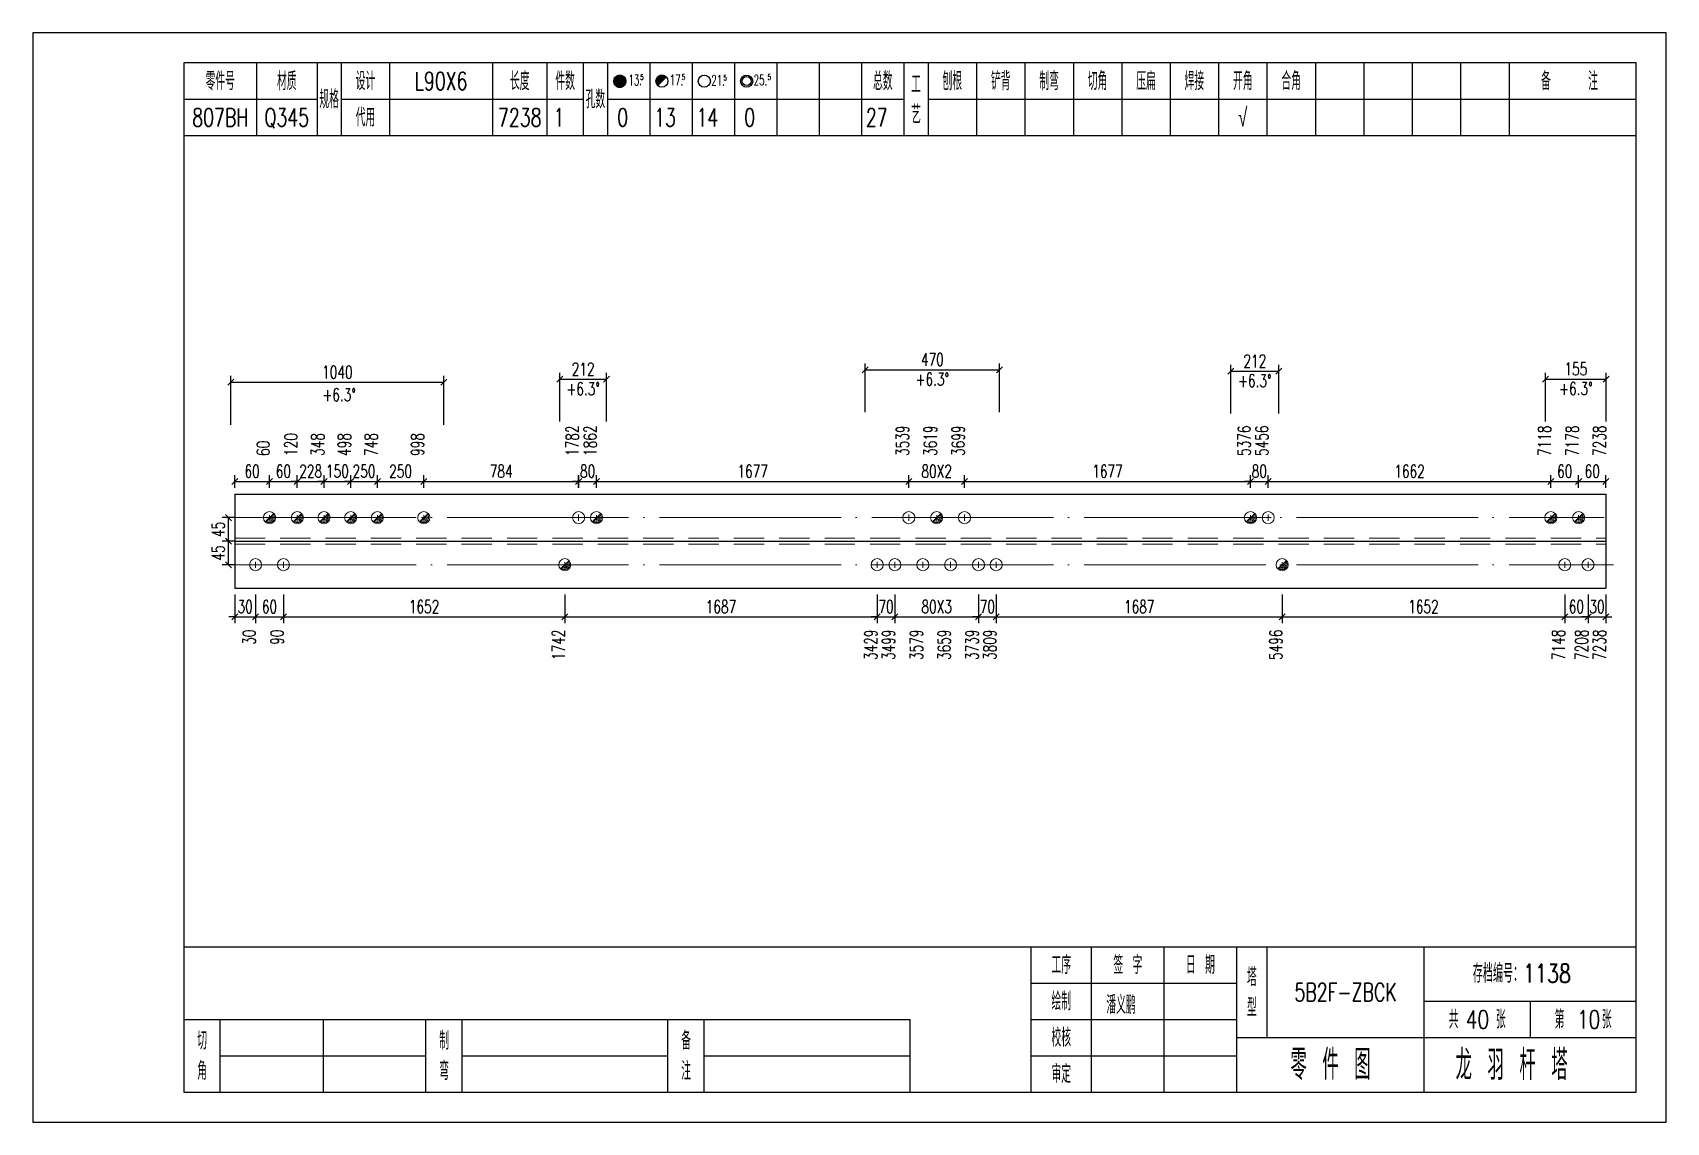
# Model space of a CAD drawing. Header units: millimetres. Extents: x 0 to 30240, y -10896 to -1348.
# Drawn here: x 2430 to 2700, y -6039.9 to -5859.9 of the extents above; entities that cross this region are included whole.
import ezdxf
from ezdxf.enums import TextEntityAlignment as Align

# ---------------------------------------------------------------- set-up
doc = ezdxf.new("R2010")
doc.units = ezdxf.units.MM
doc.header["$LTSCALE"] = 20
doc.header["$PDMODE"] = 1
doc.linetypes.add('DASHDOT2X', pattern=[1.75, 1.5, -0.125, 0, -0.125])
doc.linetypes.add('HIDDEN', pattern=[0.375, 0.25, -0.125])
for name, color, linetype, lineweight in [('1', 7, 'Continuous', 25), ('11', 3, 'Continuous', 13), ('2', 1, 'HIDDEN', 13), ('5', 1, 'Continuous', 13), ('7', 2, 'DASHDOT2X', 13)]:
    doc.layers.add(name, color=color, linetype=linetype, lineweight=lineweight)
doc.styles.get("Standard").update_dxf_attribs({"font": 'simplex', "width": 0.7, "bigfont": 'gbhzfs.shx'})
doc.styles.add('SYMBOL_TXT', font='txt.shx', dxfattribs={"width": 0.6})
doc.styles.add('TITLE_TXT', font='simplex.shx', dxfattribs={"width": 0.75, "height": 2.5, "bigfont": 'gbhzfs.shx'})
doc.dimstyles.get("Standard").update_dxf_attribs({"dimtxt": 2.1, "dimasz": 1, "dimexe": 1.05, "dimexo": 0, "dimgap": 0.63, "dimtad": 1, "dimzin": 0, "dimdsep": 46, "dimtxsty": 'standard', "dimblk": 'OBLIQUE', "dimblk1": 'OBLIQUE', "dimblk2": 'OBLIQUE', "dimcen": 0.09, "dimadec": 0, "dimazin": 0, "dimtfac": 1, "dimtdec": 1, "dimtix": 1, "dimtmove": 0, "dimatfit": 3, "dimfxl": 0, "dimtolj": 1, "dimtzin": 0, "dimarcsym": 0})
pattern_1 = [(0, (-3, 0), (0, 0.0125), [])]

msp = doc.modelspace()

# ---------------------------------------------------------------- texts
at = {"style": 'TITLE_TXT', "width": 0.75}
for s, p in [('40', (2666.855, -6024.396)), ('10', (2685.224, -6024.396))]:
    msp.add_text(s, height=3, dxfattribs=at).set_placement(p)
at = {"layer": '1', "width": 0.7}
for s, p in [('L90X6', (2497.5, -5867.874)), ('807BH', (2461, -5873.874)), ('Q345', (2472, -5873.874)), ('7238', (2510.5, -5873.874)), ('1', (2517, -5873.874)), ('0', (2527.5, -5873.874)), ('13', (2534.5, -5873.874)), ('14', (2541.5, -5873.874)), ('0', (2548.5, -5873.874)), ('27', (2569.5, -5873.874)), ('√', (2630, -5873.874))]:
    msp.add_text(s, height=3, dxfattribs=at).set_placement(p, align=Align.MIDDLE_CENTER)
for p in [(2520.985, -5917.651), (2578.692, -5916.073), (2631.995, -5916.322), (2685.055, -5917.623), (2480.659, -5918.636)]:
    msp.add_text('+6.3°', height=2.1, dxfattribs=at).set_placement(p, align=Align.TOP_CENTER)
for s, p in [('120', (2473.74, -5929.804)), ('348', (2478.15, -5929.804)), ('498', (2482.56, -5929.804)), ('748', (2486.97, -5929.804)), ('998', (2494.645, -5929.804)), ('1782', (2520.236, -5929.804)), ('1862', (2523.177, -5929.804)), ('3539', (2574.805, -5929.804)), ('3619', (2579.407, -5929.804)), ('3699', (2584.009, -5929.804)), ('5376', (2631.271, -5929.804)), ('5456', (2634.211, -5929.804)), ('7118', (2680.909, -5929.804)), ('7178', (2685.507, -5929.804)), ('7238', (2690, -5929.804)), ('60', (2469.14, -5929.804))]:
    msp.add_text(s, height=2.1, rotation=90, dxfattribs=at).set_placement(p)
for s, p in [('30', (2466.84, -5958.469)), ('90', (2471.44, -5958.469)), ('1742', (2517.937, -5958.469)), ('3429', (2569.568, -5958.469)), ('3499', (2572.508, -5958.469)), ('3579', (2577.107, -5958.469)), ('3659', (2581.707, -5958.469)), ('3739', (2586.307, -5958.469)), ('3809', (2589.248, -5958.469)), ('5496', (2636.51, -5958.469)), ('7148', (2683.207, -5958.469)), ('7208', (2687.058, -5958.469)), ('7238', (2690, -5958.469))]:
    msp.add_text(s, height=2.1, rotation=90, dxfattribs=at).set_placement(p, align=Align.RIGHT)
at = {"layer": '1', "insert": (2647, -6018.374), "char_height": 3, "width": 26, "attachment_point": 5}
msp.add_mtext('5B2F-ZBCK', dxfattribs=at)

# ---------------------------------------------------------------- blocks, each defined once
blk = doc.blocks.new('M12_HOLE')
h = blk.add_hatch()
h.set_pattern_fill('LINE', scale=0.1, style=0)
h.set_pattern_definition(pattern_1)
h.paths.add_polyline_path([(-5, 0, 1), (-1, 0, 1)])
at = {"color": 7}
blk.add_circle((-3, 0), 2, dxfattribs=at)
at = {"color": 7, "attachment_point": 1, "style": 'SYMBOL_TXT'}
for s, insert, char_height, width in [('13\\f??|b0|i0|c0|p54;.', (-0.12, 2.11), 3.5, 5.7075), ('5', (3.74, 2.26), 1.8, 2.9309)]:
    blk.add_mtext(s, dxfattribs=dict(at, insert=insert, char_height=char_height, width=width))
blk = doc.blocks.new('M16_HOLE')
h = blk.add_hatch()
h.set_pattern_fill('LINE', scale=0.1, style=0)
h.set_pattern_definition(pattern_1)
h.paths.add_polyline_path([(-1.59, 1.41, 0.668179), (-5, 0, 0.198912), (-4.41, -1.41)])
at = {"color": 7}
blk.add_circle((-3, 0), 2, dxfattribs=at)
at = {"color": 7, "attachment_point": 1, "style": 'SYMBOL_TXT'}
for s, insert, char_height, width in [('17.', (-0.44, 2.13), 3.5, 6.3164), ('5', (3.56, 2.25), 1.8, 1.822)]:
    blk.add_mtext(s, dxfattribs=dict(at, insert=insert, char_height=char_height, width=width))
blk = doc.blocks.new('M20_HOLE')
at = {"color": 7}
blk.add_circle((-3, 0), 2, dxfattribs=at)
at = {"color": 7, "attachment_point": 1, "style": 'SYMBOL_TXT'}
for s, insert, char_height, width in [('21.', (-0.69, 2.01), 3.5, 6.0735), ('5', (3.32, 2.01), 1.8, 1.4576)]:
    blk.add_mtext(s, dxfattribs=dict(at, insert=insert, char_height=char_height, width=width))
blk = doc.blocks.new('M24_HOLE')
at = {"color": 7}
for radius in [2, 1.5]:
    blk.add_circle((-3, 0), radius, dxfattribs=at)
at = {"color": 7, "attachment_point": 1, "style": 'SYMBOL_TXT'}
for s, insert, char_height, width in [('25.', (-0.69, 2.13), 3.5, 2.4294), ('5', (3.93, 2.25), 1.8, 1.9435)]:
    blk.add_mtext(s, dxfattribs=dict(at, insert=insert, char_height=char_height, width=width))
blk = doc.blocks.new('JgCard')
for p, q in [((270, 180), (0, 180)), ((0, 180), (0, 0)), ((270, 0), (270, 180)), ((265, 175), (25, 175)), ((25, 175), (25, 5)), ((37, 175), (37, 163)), ((47, 175), (47, 163)), ((51, 175), (51, 163)), ((59, 175), (59, 163)), ((76, 175), (76, 163)), ((85, 175), (85, 163)), ((91, 175), (91, 163)), ((95, 175), (95, 163)), ((102, 175), (102, 163)), ((109, 175), (109, 163)), ((116, 175), (116, 163)), ((123, 175), (123, 163)), ((130, 175), (130, 163)), ((137, 175), (137, 163)), ((144, 175), (144, 163)), ((148, 175), (148, 163)), ((156, 175), (156, 163)), ((164, 175), (164, 163)), ((172, 175), (172, 163)), ((180, 175), (180, 163)), ((188, 175), (188, 163)), ((196, 175), (196, 163)), ((204, 175), (204, 163)), ((212, 175), (212, 163)), ((220, 175), (220, 163)), ((228, 175), (228, 163)), ((236, 175), (236, 163)), ((244, 175), (244, 163)), ((265, 5), (265, 175)), ((25, 169), (47, 169)), ((51, 169), (91, 169)), ((95, 169), (144, 169)), ((148, 169), (265, 169)), ((25, 163), (265, 163)), ((25, 29), (265, 29)), ((165, 5), (165, 29)), ((175, 5), (175, 29)), ((187, 5), (187, 29)), ((199, 5), (199, 29)), ((204, 29), (204, 14)), ((230, 5), (230, 29)), ((165, 23), (199, 23)), ((230, 20), (265, 20)), ((247.5, 20), (247.5, 14)), ((25, 17), (145, 17)), ((31, 5), (31, 17)), ((48, 17), (48, 5)), ((65, 5), (65, 17)), ((71, 5), (71, 17)), ((105, 5), (105, 17)), ((111, 5), (111, 17)), ((145, 5), (145, 17)), ((165, 17), (199, 17)), ((199, 14), (265, 14)), ((31, 11), (65, 11)), ((71, 11), (105, 11)), ((111, 11), (145, 11)), ((165, 11), (199, 11)), ((25, 5), (265, 5)), ((0, 0), (270, 0))]:
    blk.add_line(p, q)
blk.add_lwpolyline([(96.03, 171.99, -1), (98.03, 171.99, -1)], format="xyb", close=True)
blk.add_point((145, 96))
at = {"xscale": 0.5, "yscale": 0.5, "zscale": 0.5}
for name, p in [('M12_HOLE', (98.53, 171.99)), ('M16_HOLE', (105.5, 172)), ('M20_HOLE', (112.5, 172)), ('M24_HOLE', (119.5, 172))]:
    blk.add_blockref(name, p, dxfattribs=at)
at = {"style": 'TITLE_TXT', "width": 0.75}
for s, height, p in [('存档编号：1138', 3.076, (238.02, 23.07)), ('潘义鹏', 3, (177.45, 17.91)), ('龙 羽 杆 塔', 5, (235.17, 6.97))]:
    blk.add_text(s, height=height, dxfattribs=at).set_placement(p)
at = {"attachment_point": 5, "style": 'TITLE_TXT'}
for s, insert, char_height, width in [('零件号', (31, 172), 3, 15), ('材质', (42, 172), 3, 8), ('设计', (55, 172), 3, 8), ('长度', (80.5, 172), 3, 8), ('件数', (88, 172), 3, 6), ('总数', (140.5, 172), 3, 7), ('工\\P艺', (146, 169), 3, 4), ('刨根', (152, 172), 3, 8), ('铲背', (160, 172), 3, 8), ('制弯', (168, 172), 3, 8), ('切角', (176, 172), 3, 8), ('压扁', (184, 172), 3, 8), ('焊接', (192, 172), 3, 8), ('开角', (200, 172), 3, 8), ('合角', (208, 172), 3, 8), ('备    注', (254, 172), 3, 22), ('规格', (49, 169), 3, 4), ('孔数', (93, 169), 3, 4), ('代用', (55, 166), 3, 8), ('工序', (170, 26), 3, 10), ('签 字', (181, 26), 3, 12), ('日 期', (193, 26), 3, 12), ('塔\\P型', (201.5, 21.5), 3, 5), ('绘制', (170, 20), 3, 10), ('共    张', (238.75, 17), 3, 17.5), ('第    张', (256.25, 17), 3, 17.5), ('切\\P角', (28, 11), 3, 6), ('制\\P弯', (68, 11), 3, 6), ('备\\P注', (108, 11), 3, 6), ('校核', (170, 14), 3, 10), ('零 件 图', (214.5, 9.5), 5, 31), ('审定', (170, 8), 3, 10)]:
    blk.add_mtext(s, dxfattribs=dict(at, insert=insert, char_height=char_height, width=width))
blk = doc.blocks.new('M20')
for p, q in [((-0.5, 0), (0.5, 0)), ((0, -0.5), (0, 0.5))]:
    blk.add_line(p, q)
blk.add_circle((0, 0), 1)
blk = doc.blocks.new('M16')
for p, q in [((-0.71, -0.71), (0.71, 0.71)), ((-0.4, 0), (0.4, 0)), ((0, 0.4), (0, -0.4))]:
    blk.add_line(p, q)
blk.add_circle((0, 0), 1)
for radius in [0.8, 0.6, 0.4, 0.2]:
    blk.add_arc((0, 0), radius, 225, 45)
blk = doc.blocks.new('_Oblique')
at = {"color": 0, "linetype": 'ByBlock', "lineweight": -2}
blk.add_line((-0.5, -0.5), (0.5, 0.5), dxfattribs=at)
blk = doc.blocks.new('*D3482')
at = {"layer": '11', "color": 0, "lineweight": -2}
for p, q in [((2463.4, -5952.69), (2463.4, -5957.42)), ((2466.84, -5952.69), (2466.84, -5957.42)), ((2463.4, -5956.37), (2462.4, -5956.37)), ((2463.4, -5956.37), (2466.84, -5956.37)), ((2466.84, -5956.37), (2467.84, -5956.37))]:
    blk.add_line(p, q, dxfattribs=at)
at = {"layer": 'Defpoints', "color": 0}
for p in [(2463.4, -5952.69), (2466.84, -5952.69), (2466.84, -5956.37)]:
    blk.add_point(p, dxfattribs=at)
at = {"layer": '11', "color": 0, "lineweight": -2}
blk.add_blockref('_Oblique', (2463.4, -5956.37), dxfattribs=at)
at = {"layer": '11', "color": 0, "lineweight": -2, "rotation": 180}
blk.add_blockref('_Oblique', (2466.84, -5956.37), dxfattribs=at)
at = {"layer": '11', "color": 0, "insert": (2465.12, -5954.69), "char_height": 2.1, "attachment_point": 5}
blk.add_mtext('\\A1;30', dxfattribs=at)
blk = doc.blocks.new('*D3486')
at = {"layer": '11', "color": 0, "lineweight": -2}
for p, q in [((2569.57, -5952.69), (2569.57, -5957.42)), ((2572.51, -5952.69), (2572.51, -5957.42)), ((2569.57, -5956.37), (2568.57, -5956.37)), ((2569.57, -5956.37), (2572.51, -5956.37)), ((2572.51, -5956.37), (2573.51, -5956.37))]:
    blk.add_line(p, q, dxfattribs=at)
at = {"layer": 'Defpoints', "color": 0}
for p in [(2569.57, -5952.69), (2572.51, -5952.69), (2572.51, -5956.37)]:
    blk.add_point(p, dxfattribs=at)
at = {"layer": '11', "color": 0, "lineweight": -2}
blk.add_blockref('_Oblique', (2569.57, -5956.37), dxfattribs=at)
at = {"layer": '11', "color": 0, "lineweight": -2, "rotation": 180}
blk.add_blockref('_Oblique', (2572.51, -5956.37), dxfattribs=at)
at = {"layer": '11', "color": 0, "insert": (2571.04, -5954.69), "char_height": 2.1, "attachment_point": 5}
blk.add_mtext('\\A1;70', dxfattribs=at)
blk = doc.blocks.new('*D3488')
at = {"layer": '11', "color": 0, "lineweight": -2}
for p, q in [((2586.31, -5952.69), (2586.31, -5957.42)), ((2589.25, -5952.69), (2589.25, -5957.42)), ((2586.31, -5956.37), (2585.31, -5956.37)), ((2586.31, -5956.37), (2589.25, -5956.37)), ((2589.25, -5956.37), (2590.25, -5956.37))]:
    blk.add_line(p, q, dxfattribs=at)
at = {"layer": 'Defpoints', "color": 0}
for p in [(2586.31, -5952.69), (2589.25, -5952.69), (2589.25, -5956.37)]:
    blk.add_point(p, dxfattribs=at)
at = {"layer": '11', "color": 0, "lineweight": -2}
blk.add_blockref('_Oblique', (2586.31, -5956.37), dxfattribs=at)
at = {"layer": '11', "color": 0, "lineweight": -2, "rotation": 180}
blk.add_blockref('_Oblique', (2589.25, -5956.37), dxfattribs=at)
at = {"layer": '11', "color": 0, "insert": (2587.78, -5954.69), "char_height": 2.1, "attachment_point": 5}
blk.add_mtext('\\A1;70', dxfattribs=at)
blk = doc.blocks.new('*D3492')
at = {"layer": '11', "color": 0, "lineweight": -2}
for p, q in [((2687.06, -5952.69), (2687.06, -5957.42)), ((2690, -5952.69), (2690, -5957.42)), ((2687.06, -5956.37), (2686.06, -5956.37)), ((2687.06, -5956.37), (2690, -5956.37)), ((2690, -5956.37), (2691, -5956.37))]:
    blk.add_line(p, q, dxfattribs=at)
at = {"layer": 'Defpoints', "color": 0}
for p in [(2687.06, -5952.69), (2690, -5952.69), (2690, -5956.37)]:
    blk.add_point(p, dxfattribs=at)
at = {"layer": '11', "color": 0, "lineweight": -2}
blk.add_blockref('_Oblique', (2687.06, -5956.37), dxfattribs=at)
at = {"layer": '11', "color": 0, "lineweight": -2, "rotation": 180}
blk.add_blockref('_Oblique', (2690, -5956.37), dxfattribs=at)
at = {"layer": '11', "color": 0, "insert": (2688.53, -5954.69), "char_height": 2.1, "attachment_point": 5}
blk.add_mtext('\\A1;30', dxfattribs=at)
blk = doc.blocks.new('*D3495')
at = {"layer": '11', "color": 0, "lineweight": -2}
for p, q in [((2473.74, -5934), (2472.74, -5934)), ((2473.74, -5935.05), (2473.74, -5932.95)), ((2473.74, -5934), (2478.15, -5934)), ((2478.15, -5935.05), (2478.15, -5932.95)), ((2478.15, -5934), (2479.15, -5934))]:
    blk.add_line(p, q, dxfattribs=at)
at = {"layer": 'Defpoints', "color": 0}
for p in [(2478.15, -5934), (2473.74, -5935.05), (2478.15, -5935.05)]:
    blk.add_point(p, dxfattribs=at)
at = {"layer": '11', "color": 0, "lineweight": -2}
blk.add_blockref('_Oblique', (2473.74, -5934), dxfattribs=at)
at = {"layer": '11', "color": 0, "lineweight": -2, "rotation": 180}
blk.add_blockref('_Oblique', (2478.15, -5934), dxfattribs=at)
at = {"layer": '11', "color": 0, "insert": (2475.95, -5932.32), "char_height": 2.1, "attachment_point": 5}
blk.add_mtext('\\A1;228', dxfattribs=at)
blk = doc.blocks.new('*D3496')
at = {"layer": '11', "color": 0, "lineweight": -2}
for p, q in [((2478.15, -5934), (2477.15, -5934)), ((2478.15, -5935.05), (2478.15, -5932.95)), ((2478.15, -5934), (2482.56, -5934)), ((2482.56, -5935.05), (2482.56, -5932.95)), ((2482.56, -5934), (2483.56, -5934))]:
    blk.add_line(p, q, dxfattribs=at)
at = {"layer": 'Defpoints', "color": 0}
for p in [(2482.56, -5934), (2478.15, -5935.05), (2482.56, -5935.05)]:
    blk.add_point(p, dxfattribs=at)
at = {"layer": '11', "color": 0, "lineweight": -2}
blk.add_blockref('_Oblique', (2478.15, -5934), dxfattribs=at)
at = {"layer": '11', "color": 0, "lineweight": -2, "rotation": 180}
blk.add_blockref('_Oblique', (2482.56, -5934), dxfattribs=at)
at = {"layer": '11', "color": 0, "insert": (2480.36, -5932.32), "char_height": 2.1, "attachment_point": 5}
blk.add_mtext('\\A1;150', dxfattribs=at)
blk = doc.blocks.new('*D3497')
at = {"layer": '11', "color": 0, "lineweight": -2}
for p, q in [((2482.56, -5934), (2481.56, -5934)), ((2482.56, -5935.05), (2482.56, -5932.95)), ((2482.56, -5934), (2486.97, -5934)), ((2486.97, -5935.05), (2486.97, -5932.95)), ((2486.97, -5934), (2487.97, -5934))]:
    blk.add_line(p, q, dxfattribs=at)
at = {"layer": 'Defpoints', "color": 0}
for p in [(2486.97, -5934), (2482.56, -5935.05), (2486.97, -5935.05)]:
    blk.add_point(p, dxfattribs=at)
at = {"layer": '11', "color": 0, "lineweight": -2}
blk.add_blockref('_Oblique', (2482.56, -5934), dxfattribs=at)
at = {"layer": '11', "color": 0, "lineweight": -2, "rotation": 180}
blk.add_blockref('_Oblique', (2486.97, -5934), dxfattribs=at)
at = {"layer": '11', "color": 0, "insert": (2484.76, -5932.32), "char_height": 2.1, "attachment_point": 5}
blk.add_mtext('\\A1;250', dxfattribs=at)
blk = doc.blocks.new('*D3500')
at = {"layer": '11', "color": 0, "lineweight": -2}
for p, q in [((2520.24, -5934), (2519.24, -5934)), ((2520.24, -5935.05), (2520.24, -5932.95)), ((2520.24, -5934), (2523.18, -5934)), ((2523.18, -5935.05), (2523.18, -5932.95)), ((2523.18, -5934), (2524.18, -5934))]:
    blk.add_line(p, q, dxfattribs=at)
at = {"layer": 'Defpoints', "color": 0}
for p in [(2523.18, -5934), (2520.24, -5935.05), (2523.18, -5935.05)]:
    blk.add_point(p, dxfattribs=at)
at = {"layer": '11', "color": 0, "lineweight": -2}
blk.add_blockref('_Oblique', (2520.24, -5934), dxfattribs=at)
at = {"layer": '11', "color": 0, "lineweight": -2, "rotation": 180}
blk.add_blockref('_Oblique', (2523.18, -5934), dxfattribs=at)
at = {"layer": '11', "color": 0, "insert": (2521.71, -5932.32), "char_height": 2.1, "attachment_point": 5}
blk.add_mtext('\\A1;80', dxfattribs=at)
blk = doc.blocks.new('*D3504')
at = {"layer": '11', "color": 0, "lineweight": -2}
for p, q in [((2631.27, -5934), (2630.27, -5934)), ((2631.27, -5935.05), (2631.27, -5932.95)), ((2631.27, -5934), (2634.21, -5934)), ((2634.21, -5935.05), (2634.21, -5932.95)), ((2634.21, -5934), (2635.21, -5934))]:
    blk.add_line(p, q, dxfattribs=at)
at = {"layer": 'Defpoints', "color": 0}
for p in [(2634.21, -5934), (2631.27, -5935.05), (2634.21, -5935.05)]:
    blk.add_point(p, dxfattribs=at)
at = {"layer": '11', "color": 0, "lineweight": -2}
blk.add_blockref('_Oblique', (2631.27, -5934), dxfattribs=at)
at = {"layer": '11', "color": 0, "lineweight": -2, "rotation": 180}
blk.add_blockref('_Oblique', (2634.21, -5934), dxfattribs=at)
at = {"layer": '11', "color": 0, "insert": (2632.74, -5932.32), "char_height": 2.1, "attachment_point": 5}
blk.add_mtext('\\A1;80', dxfattribs=at)

# ---------------------------------------------------------------- dimensions: what is measured, and where the dimension line sits
at = {"layer": '1'}
for base, p1, p2, text in [((2589.806, -5915.548), (2567.579, -5922.548), (2589.806, -5922.548), '470'), ((2635.954, -5915.797), (2628.036, -5922.797), (2635.954, -5922.797), '212'), ((2497.967, -5917.628), (2462.754, -5924.628), (2497.967, -5924.628), '1040'), ((2524.85, -5917.126), (2517.12, -5924.126), (2524.85, -5924.126), '212'), ((2690.079, -5917.098), (2680.03, -5924.098), (2690.079, -5924.098), '155')]:
    msp.add_linear_dim(base=base, p1=p1, p2=p2, text=text, dimstyle='standard', dxfattribs=at).render()
for base, p1, p2 in [((2462.35, -5939.989), (2463.35, -5943.874), (2463.35, -5939.989)), ((2462.35, -5943.874), (2463.35, -5947.759), (2463.35, -5943.874))]:
    msp.add_linear_dim(base=base, p1=p1, p2=p2, angle=90, text='45', dimstyle='standard', dxfattribs=at).render()
at = {"layer": '11'}
for base, p1, p2, text in [((2469.14, -5934.004), (2463.4, -5935.054), (2469.14, -5935.054), '60'), ((2473.74, -5934.004), (2469.14, -5935.054), (2473.74, -5935.054), '60'), ((2494.645, -5934.004), (2486.97, -5935.054), (2494.645, -5935.054), '250'), ((2520.237, -5934.004), (2494.645, -5935.054), (2520.237, -5935.054), '784'), ((2574.808, -5934.004), (2523.177, -5935.054), (2574.808, -5935.054), '1677'), ((2584.008, -5934.004), (2574.808, -5935.054), (2584.008, -5935.054), '80X2'), ((2631.272, -5934.004), (2584.008, -5935.054), (2631.272, -5935.054), '1677'), ((2680.91, -5934.004), (2634.212, -5935.054), (2680.91, -5935.054), '1662'), ((2685.51, -5934.004), (2680.91, -5935.054), (2685.51, -5935.054), '60'), ((2690, -5934.004), (2685.51, -5935.054), (2690, -5935.054), '60'), ((2471.44, -5956.369), (2466.84, -5952.694), (2471.44, -5952.694), '60'), ((2517.937, -5956.369), (2471.44, -5952.694), (2517.937, -5952.694), '1652'), ((2569.568, -5956.369), (2517.937, -5952.694), (2569.568, -5952.694), '1687'), ((2586.308, -5956.369), (2572.508, -5952.694), (2586.308, -5952.694), '80X3'), ((2636.512, -5956.369), (2589.248, -5952.694), (2636.512, -5952.694), '1687'), ((2683.21, -5956.369), (2636.512, -5952.694), (2683.21, -5952.694), '1652'), ((2687.06, -5956.369), (2683.21, -5952.694), (2687.06, -5952.694), '60')]:
    msp.add_linear_dim(base=base, p1=p1, p2=p2, text=text, dimstyle='standard', dxfattribs=at).render()
for base, p1, p2, text, picture, middle in [((2478.15, -5934.004), (2473.74, -5935.054), (2478.15, -5935.054), '228', '*D3495', (2475.945, -5932.324)), ((2482.56, -5934.004), (2478.15, -5935.054), (2482.56, -5935.054), '150', '*D3496', (2480.355, -5932.324)), ((2486.97, -5934.004), (2482.56, -5935.054), (2486.97, -5935.054), '250', '*D3497', (2484.765, -5932.324)), ((2523.177, -5934.004), (2520.237, -5935.054), (2523.177, -5935.054), '80', '*D3500', (2521.707, -5932.324)), ((2634.212, -5934.004), (2631.272, -5935.054), (2634.212, -5935.054), '80', '*D3504', (2632.742, -5932.324)), ((2466.84, -5956.369), (2463.4, -5952.694), (2466.84, -5952.694), '30', '*D3482', (2465.12, -5954.689)), ((2572.508, -5956.369), (2569.568, -5952.694), (2572.508, -5952.694), '70', '*D3486', (2571.038, -5954.689)), ((2589.248, -5956.369), (2586.308, -5952.694), (2589.248, -5952.694), '70', '*D3488', (2587.778, -5954.689)), ((2690, -5956.369), (2687.06, -5952.694), (2690, -5952.694), '30', '*D3492', (2688.53, -5954.689))]:
    dim = msp.add_linear_dim(base=base, p1=p1, p2=p2, text=text, dimstyle='standard', dxfattribs=at)
    dim.commit()
    dim.dimension.update_dxf_attribs({"geometry": picture, "text_midpoint": middle})

# ---------------------------------------------------------------- linework, layer by layer
at = {"layer": '1'}
for p, q in [((2463.4, -5936.104), (2463.4, -5951.644)), ((2463.4, -5936.104), (2690, -5936.104)), ((2690, -5936.104), (2690, -5951.644)), ((2463.4, -5943.874), (2690, -5943.874)), ((2463.4, -5951.644), (2690, -5951.644))]:
    msp.add_line(p, q, dxfattribs=at)
at = {"layer": '2'}
for p, q in [((2463.4, -5943.356), (2690, -5943.356)), ((2463.4, -5944.392), (2690, -5944.392))]:
    msp.add_line(p, q, dxfattribs=at)
at = {"layer": '7'}
for p, q in [((2463.4, -5939.989), (2689.71, -5939.989)), ((2463.4, -5947.759), (2691.26, -5947.759))]:
    msp.add_line(p, q, dxfattribs=at)

# ---------------------------------------------------------------- block references
at = {"layer": '1'}
msp.add_blockref('JgCard', (2430, -6039.874), dxfattribs=at)
at = {"layer": '5'}
for name, p in [('M16', (2469.14, -5939.989)), ('M16', (2473.74, -5939.989)), ('M16', (2478.15, -5939.989)), ('M16', (2482.56, -5939.989)), ('M16', (2486.97, -5939.989)), ('M16', (2494.645, -5939.989)), ('M20', (2520.237, -5939.989)), ('M16', (2523.177, -5939.989)), ('M20', (2574.808, -5939.989)), ('M16', (2579.408, -5939.989)), ('M20', (2584.008, -5939.989)), ('M16', (2631.272, -5939.989)), ('M20', (2634.212, -5939.989)), ('M16', (2680.91, -5939.989)), ('M16', (2685.51, -5939.989)), ('M20', (2466.84, -5947.759)), ('M20', (2471.44, -5947.759)), ('M16', (2517.937, -5947.759)), ('M20', (2569.568, -5947.759)), ('M20', (2572.508, -5947.759)), ('M20', (2577.108, -5947.759)), ('M20', (2581.708, -5947.759)), ('M20', (2586.308, -5947.759)), ('M20', (2589.248, -5947.759)), ('M16', (2636.512, -5947.759)), ('M20', (2683.21, -5947.759)), ('M20', (2687.06, -5947.759))]:
    msp.add_blockref(name, p, dxfattribs=at)

msp.set_redraw_order([(e.dxf.handle, doc.entitydb.next_handle()) for e in msp.query("TEXT MTEXT ATTDEF DIMENSION ARC_DIMENSION")])  # texts and dimensions are drawn at this point

doc.saveas('drawing.dxf')
